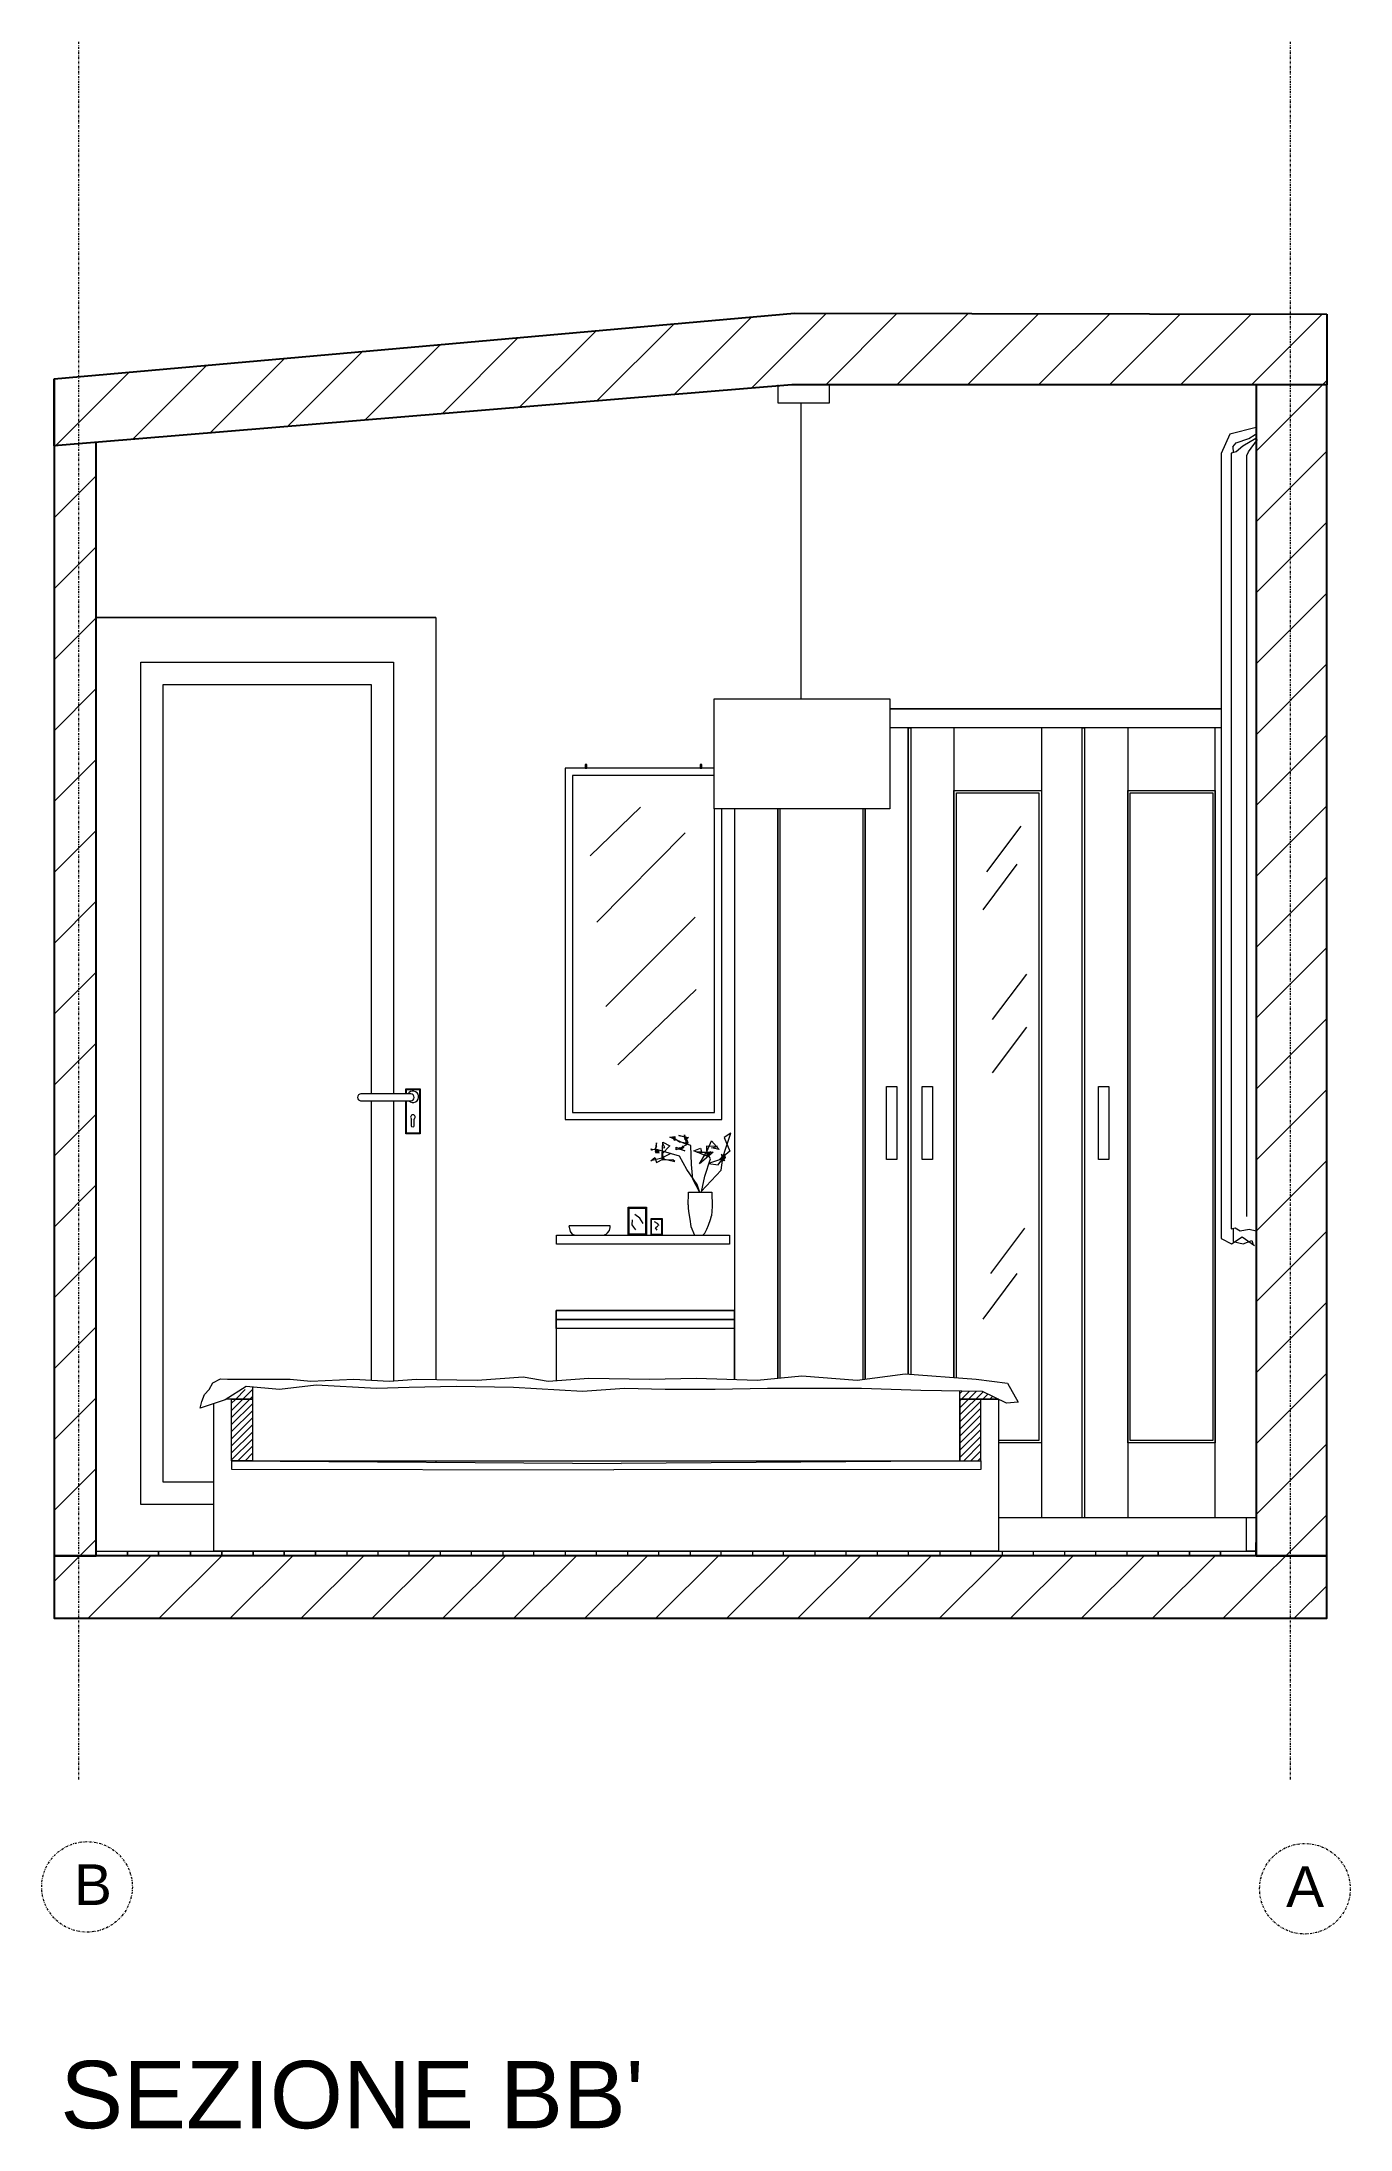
# Model space of a CAD drawing. Header units: centimetres. Extents: x 113178 to 115210, y 56736 to 59771.
# Drawn here: x 114916.2 to 115209.7, y 58144.9 to 58613.3 of the extents above; entities that cross this region are included whole.
import ezdxf

# ---------------------------------------------------------------- set-up
doc = ezdxf.new("R2010")
doc.units = ezdxf.units.CM
doc.header["$MEASUREMENT"] = 0
doc.linetypes.add('DASHDOT', pattern=[1, 0.5, -0.25, 0, -0.25])
for name, color, linetype, lineweight in [('Arredi', 1, 'Continuous', 15), ('Dettagli', 5, 'Continuous', 5), ('linee', 2, 'DASHDOT', 5), ('Muri esterni', 3, 'Continuous', 25), ('Pavimento', 7, 'Continuous', 5), ('testo', 2, 'Continuous', 5)]:
    doc.layers.add(name, color=color, linetype=linetype, lineweight=lineweight)
doc.styles.get("Standard").update_dxf_attribs({"font": 'Arial.ttf'})

msp = doc.modelspace()

# ---------------------------------------------------------------- texts
at = {"layer": 'linee', "char_height": 9.12, "attachment_point": 1}
for s, insert in [('B', (114923.48, 58204.32)), ('A', (115195.33, 58203.9))]:
    msp.add_mtext_dynamic_manual_height_columns(s, width=58.8551, gutter_width=1, heights=[0], dxfattribs=dict(at, insert=insert))
at = {"layer": 'testo', "insert": (114920.4, 58160.23), "char_height": 15.1292, "attachment_point": 1}
msp.add_mtext_dynamic_manual_height_columns("SEZIONE BB'", width=535.1791, gutter_width=1, heights=[0], dxfattribs=at)

# ---------------------------------------------------------------- hatches: boundary and pattern name
at = {"layer": 'Dettagli'}
h = msp.add_hatch(dxfattribs=at)
h.set_pattern_fill('ANSI31', color=256, scale=90)
h.set_pattern_definition([(45, (1793.907, 0), (-7.9549513, 7.9549513), [])])
h.paths.add_polyline_path([(115188.59, 58536.28), (115204.45, 58536.28), (115204.45, 58273.57), (115188.59, 58273.57)])
h.paths.add_polyline_path([(115085.07, 58552.38), (115204.45, 58552.14), (115204.45, 58536.28), (115084.44, 58536.28), (114919.02, 58522.63), (114919.02, 58537.65)])
h.paths.add_polyline_path([(114919.02, 58522.63), (114928.46, 58523.41), (114928.46, 58273.57), (114919.02, 58273.57)])
h.paths.add_polyline_path([(114919.02, 58273.57), (115204.45, 58273.57), (115204.45, 58259.52), (114919.02, 58259.52)])
h = msp.add_hatch(dxfattribs=at)
h.set_pattern_fill('ANSI31', color=256, scale=9)
h.set_pattern_definition([(45, (-388.9848, -74.6213), (-0.795495129, 0.795495129), [])])
h.paths.add_polyline_path([(114963.5, 58308.71), (114958.82, 58308.71), (114958.82, 58294.88), (114963.5, 58294.88)])
h.paths.add_polyline_path([(114963.5, 58308.71), (114963.5, 58311.45), (114960.02, 58310.16), (114958.77, 58308.63)])
h = msp.add_hatch(dxfattribs=at)
h.set_pattern_fill('ANSI31', color=256, scale=9)
h.set_pattern_definition([(45, (114085.2661, 58047.853), (-0.7954951, 0.7954951), [])])
h.paths.add_polyline_path([(115126.85, 58308.71), (115122.17, 58308.71), (115122.17, 58294.88), (115126.85, 58294.88)])
h.paths.add_polyline_path([(115127.25, 58310.39), (115122.17, 58310.48), (115122.17, 58308.71), (115130.77, 58308.71)])

# ---------------------------------------------------------------- linework, layer by layer
for p, q in [((115085.07, 58552.38), (115204.45, 58552.14)), ((115204.45, 58552.14), (115204.45, 58536.28)), ((115204.45, 58552.14), (115204.45, 58536.28)), ((114919.02, 58522.63), (114919.02, 58537.65)), ((114928.46, 58274.05), (114928.46, 58484.05)), ((115188.59, 58273.57), (115188.59, 58276.57)), ((115110.59, 58273.57), (115100.89, 58273.57))]:
    msp.add_line(p, q)
for points in [[(115071.59, 58273.57), (115069.57, 58273.57)], [(115073.73, 58273.57), (115071.59, 58273.57)], [(115111.13, 58273.57), (115110.59, 58273.57)]]:
    msp.add_lwpolyline(points)
msp.add_arc((115045.37, 58293.92), 0.903, 23.101, 24.4648)
at = {"layer": 'Arredi'}
for p, q in [((115086.5, 58532.18), (115086.5, 58465.83)), ((115031.68, 58343.49), (115031.68, 58345.49)), ((115031.68, 58345.49), (115070.51, 58345.49)), ((115070.51, 58343.49), (115031.68, 58343.49)), ((115070.51, 58345.49), (115070.51, 58343.49)), ((115013.89, 58312.97), (115024.2, 58313.67)), ((115024.2, 58313.67), (115029.82, 58312.73)), ((115076.66, 58312.97), (115086.73, 58313.9)), ((115086.73, 58313.9), (115099.14, 58312.97)), ((115099.14, 58312.97), (115109.92, 58314.37)), ((115109.92, 58314.37), (115125.84, 58313.2)), ((114952.11, 58308.15), (114952.78, 58309.75)), ((114952.78, 58309.75), (114953.78, 58310.84)), ((114953.78, 58310.84), (114954.58, 58312.34)), ((114954.58, 58312.34), (114956.3, 58313.22)), ((114956.3, 58313.22), (114957.87, 58313.19)), ((114962.07, 58311.57), (114957.39, 58308.52)), ((114957.87, 58313.19), (114968.18, 58313.19)), ((114969.56, 58310.86), (114962.07, 58311.57)), ((114968.18, 58313.19), (114971.93, 58313.19)), ((114977.76, 58311.8), (114969.56, 58310.86)), ((114971.93, 58313.19), (114976.61, 58312.72)), ((114976.61, 58312.72), (114986.21, 58313.19)), ((114991.35, 58311.1), (114977.76, 58311.8)), ((114986.21, 58313.19), (114994.18, 58312.72)), ((114998.61, 58311.33), (114991.35, 58311.1)), ((114994.18, 58312.72), (115000.27, 58313.19)), ((115009.15, 58311.57), (114998.61, 58311.33)), ((115000.27, 58313.19), (115013.89, 58312.97)), ((115022.03, 58311.33), (115009.15, 58311.57)), ((115037.55, 58310.39), (115022.03, 58311.33)), ((115029.82, 58312.73), (115038.95, 58313.43)), ((115046.92, 58311.09), (115037.55, 58310.39)), ((115038.95, 58313.43), (115052.54, 58313.2)), ((115056.05, 58310.86), (115046.92, 58311.09)), ((115052.54, 58313.2), (115063.08, 58313.43)), ((115067.29, 58310.86), (115056.05, 58310.86)), ((115063.08, 58313.43), (115076.66, 58312.97)), ((115079, 58311.09), (115067.29, 58310.86)), ((115100.08, 58311.09), (115079, 58311.09)), ((115113.43, 58310.62), (115100.08, 58311.09)), ((115127.25, 58310.39), (115113.43, 58310.62)), ((115125.84, 58313.2), (115132.87, 58312.26)), ((115132.64, 58307.82), (115127.25, 58310.39)), ((115132.87, 58312.26), (115135.21, 58308.05)), ((114957.39, 58308.52), (114951.78, 58306.64)), ((114951.78, 58306.64), (114952.11, 58308.15)), ((114963.5, 58308.71), (114957.67, 58308.7)), ((115135.21, 58308.05), (115132.64, 58307.82)), ((114958.82, 58294.88), (115046.2, 58294.27)), ((114958.82, 58294.88), (114958.82, 58292.96)), ((115126.85, 58294.86), (115046.2, 58294.27)), ((115126.85, 58294.88), (115126.85, 58292.92)), ((114958.82, 58292.96), (115044.55, 58292.82)), ((115126.85, 58292.92), (115044.55, 58292.82)), ((115130.82, 58282.13), (115188.59, 58282.13))]:
    msp.add_line(p, q, dxfattribs=at)
for points in [[(115092.87, 58536.28), (115092.87, 58532.18), (115081.42, 58532.18), (115081.42, 58536.28)], [(114928.46, 58274.57), (114928.46, 58274.57), (114928.46, 58484.05), (115004.59, 58484.05), (115004.59, 58313.12)], [(115004.59, 58484.05), (114928.46, 58484.05), (114928.46, 58274.57)], [(114954.82, 58285.08), (114938.46, 58285.08), (114938.46, 58474.05), (114995.13, 58474.05), (114995.13, 58377.18)], [(114954.82, 58290.08), (114943.46, 58290.08), (114943.46, 58469.05), (114990.13, 58469.05), (114990.13, 58377.18)], [(115180.74, 58463.57), (115106.44, 58463.57)], [(115106.44, 58463.57), (115180.74, 58463.57)], [(115180.74, 58459.32), (115106.44, 58459.32)], [(115071.59, 58441.17), (115071.59, 58313.14)], [(114990.13, 58375.61), (114990.13, 58312.96)], [(114995.13, 58375.61), (114995.13, 58312.8)], [(115071.59, 58313.14), (115071.59, 58328.57), (115031.59, 58328.57), (115031.59, 58312.87)], [(114963.5, 58311.43), (114963.5, 58294.88), (115122.17, 58294.88), (115122.17, 58310.48)], [(115130.82, 58308.71), (115130.82, 58274.57), (114954.82, 58274.57), (114954.82, 58307.66)], [(115004.59, 58294.88), (115004.59, 58294.56)]]:
    msp.add_lwpolyline(points, dxfattribs=at)
for points in [[(115067.04, 58465.83), (115106.44, 58465.83), (115106.44, 58441.17), (115067.04, 58441.17)], [(115105.72, 58378.84), (115107.99, 58378.84), (115107.99, 58362.44), (115105.72, 58362.44)], [(115113.73, 58378.84), (115116, 58378.84), (115116, 58362.44), (115113.73, 58362.44)], [(115153.27, 58378.84), (115155.54, 58378.84), (115155.54, 58362.44), (115153.27, 58362.44)], [(115031.59, 58328.57), (115031.59, 58328.57), (115031.59, 58326.55), (115031.59, 58326.55)], [(115031.59, 58328.57), (115071.59, 58328.57), (115071.59, 58326.55), (115031.59, 58326.55)], [(115031.59, 58326.55), (115071.59, 58326.55), (115071.59, 58324.52), (115031.59, 58324.52)], [(114963.5, 58308.71), (114963.5, 58294.88), (114958.82, 58294.88), (114958.82, 58308.71)], [(115122.17, 58308.71), (115122.17, 58294.88), (115126.85, 58294.88), (115126.85, 58308.71)], [(115122.17, 58308.71), (115130.82, 58308.71), (115130.82, 58308.71), (115122.17, 58308.71)], [(115188.59, 58274.57), (115186.45, 58274.57), (115186.45, 58282.13), (115188.59, 58282.13)]]:
    msp.add_lwpolyline(points, close=True, dxfattribs=at)
at = {"layer": 'Dettagli'}
for p, q in [((115182.72, 58525.21), (115180.74, 58520.87)), ((115188.59, 58526.68), (115182.72, 58525.21)), ((115186.95, 58524.25), (115188.41, 58525.13)), ((115188.41, 58525.13), (115188.7, 58525.32)), ((115180.74, 58520.87), (115180.74, 58344.75)), ((115184.14, 58521.25), (115182.97, 58520.95)), ((115182.97, 58520.95), (115182.97, 58346.93)), ((115183.35, 58522.43), (115183.44, 58521.06)), ((115183.36, 58522.41), (115184.14, 58523.28)), ((115184.14, 58523.28), (115186.95, 58524.25)), ((115185.59, 58522.51), (115184.14, 58521.25)), ((115188.51, 58524.25), (115185.59, 58522.51)), ((115186.51, 58520.45), (115186.91, 58521.25)), ((115186.51, 58349.69), (115186.51, 58520.45)), ((115186.91, 58521.25), (115188.9, 58524.03)), ((115110.59, 58459.32), (115110.59, 58314.32)), ((115120.83, 58459.32), (115120.83, 58313.57)), ((115140.43, 58459.32), (115140.43, 58282.13)), ((115149.59, 58282.13), (115149.59, 58459.32)), ((115159.83, 58459.32), (115159.83, 58282.13)), ((115179.43, 58282.13), (115179.43, 58459.32)), ((115039.21, 58430.63), (115050.56, 58441.53)), ((115081.29, 58441.17), (115081.29, 58313.4)), ((115100.89, 58313.19), (115100.89, 58441.17)), ((115040.77, 58415.73), (115060.57, 58435.74)), ((115135.79, 58437.23), (115128.14, 58427.02)), ((115134.94, 58428.72), (115127.29, 58418.52)), ((115042.77, 58396.83), (115062.79, 58416.84)), ((115137.07, 58404.06), (115129.41, 58393.85)), ((115045.44, 58383.71), (115063.01, 58400.61)), ((115137.07, 58392.15), (115129.41, 58381.95)), ((114987.75, 58375.61), (114999, 58375.61)), ((114999, 58377.18), (114987.79, 58377.18)), ((114999.7, 58371.52), (114999.7, 58369.96)), ((115053.79, 58364.79), (115054.09, 58365.32)), ((115054.14, 58365.33), (115053.9, 58365.16)), ((115053.9, 58365.16), (115053.92, 58364.82)), ((115054.1, 58366.23), (115053.99, 58365.53)), ((115053.99, 58365.53), (115054.14, 58365.33)), ((115054.09, 58365.32), (115054.1, 58366.23)), ((115055.36, 58363.41), (115055.5, 58366.37)), ((115057.13, 58365.57), (115055.39, 58363.75)), ((115055.43, 58365.11), (115055.98, 58365.15)), ((115055.5, 58363.2), (115055.43, 58365.11)), ((115055.5, 58366.37), (115057.13, 58365.57)), ((115055.98, 58365.15), (115055.5, 58366.05)), ((115057.1, 58367.48), (115058.25, 58367.66)), ((115060.51, 58365.95), (115057.1, 58367.48)), ((115058.04, 58367.1), (115057.69, 58367.55)), ((115057.69, 58367.55), (115059.29, 58366.44)), ((115058.21, 58366.75), (115058.04, 58367.1)), ((115058.25, 58367.66), (115058.21, 58366.75)), ((115058.53, 58364.62), (115058.53, 58365.25)), ((115058.53, 58365.25), (115060.48, 58364.38)), ((115059.71, 58365.15), (115058.53, 58364.62)), ((115060.76, 58367.38), (115059.15, 58367.83)), ((115059.15, 58367.83), (115061.31, 58367.41)), ((115059.19, 58365.11), (115060.27, 58365.15)), ((115059.68, 58364.76), (115059.19, 58365.11)), ((115059.29, 58366.44), (115061.25, 58366.12)), ((115060.86, 58365.77), (115059.71, 58365.15)), ((115059.75, 58364.9), (115060.09, 58365.64)), ((115060.27, 58365.15), (115059.75, 58364.9)), ((115060.55, 58366.85), (115060.41, 58368.04)), ((115060.41, 58368.04), (115060.86, 58365.77)), ((115061.07, 58366.02), (115060.51, 58365.95)), ((115061.31, 58367.41), (115060.55, 58366.85)), ((115061.25, 58366.12), (115060.76, 58367.38)), ((115060.76, 58365.95), (115060.83, 58366.26)), ((115060.83, 58365.77), (115060.76, 58366.12)), ((115060.76, 58366.12), (115061.07, 58366.02)), ((115061.8, 58365.64), (115060.76, 58365.95)), ((115060.83, 58366.26), (115061.11, 58366.05)), ((115061.11, 58366.05), (115060.83, 58365.77)), ((115061.94, 58361.32), (115061.8, 58365.64)), ((115065.25, 58363.86), (115066.47, 58366.65)), ((115067.81, 58365.42), (115065.3, 58365.48)), ((115065.3, 58365.48), (115065.42, 58363.19)), ((115066.47, 58366.65), (115068.15, 58364.7)), ((115066.47, 58365.09), (115067.81, 58365.42)), ((115070.76, 58368.37), (115069.26, 58367.37)), ((115069.26, 58367.37), (115070.54, 58364.36)), ((115069.43, 58364.31), (115070.76, 58368.37)), ((115052.88, 58362.19), (115053.72, 58362.92)), ((115055.6, 58362.85), (115052.88, 58362.19)), ((115052.91, 58364.54), (115053.13, 58364.81)), ((115053.28, 58364.66), (115052.91, 58364.54)), ((115053, 58364.58), (115052.95, 58364.89)), ((115052.95, 58364.89), (115053.28, 58364.66)), ((115053.92, 58364.82), (115053, 58364.58)), ((115053.13, 58364.81), (115053.8, 58364.72)), ((115053.72, 58362.92), (115054.1, 58361.8)), ((115053.92, 58364.82), (115053.79, 58364.79)), ((115053.91, 58364.73), (115053.8, 58364.87)), ((115053.8, 58364.87), (115053.92, 58364.82)), ((115053.8, 58364.72), (115053.92, 58364.31)), ((115054.74, 58363.96), (115053.82, 58364.75)), ((115054.74, 58364.36), (115053.84, 58364.36)), ((115053.84, 58364.36), (115053.87, 58364.05)), ((115053.86, 58364.78), (115053.85, 58364.89)), ((115053.85, 58364.89), (115053.96, 58364.87)), ((115059.25, 58363.22), (115053.86, 58364.78)), ((115053.87, 58364.05), (115054.74, 58363.96)), ((115053.96, 58364.87), (115053.91, 58364.73)), ((115053.92, 58364.31), (115054.35, 58364.13)), ((115054.1, 58361.8), (115055.67, 58362.6)), ((115054.35, 58364.13), (115054.74, 58364.36)), ((115055.29, 58362.67), (115055.6, 58362.85)), ((115055.81, 58362.46), (115055.29, 58362.67)), ((115055.46, 58362.29), (115055.36, 58363.41)), ((115055.39, 58363.75), (115055.5, 58363.2)), ((115057.17, 58363.72), (115055.39, 58362.85)), ((115055.39, 58362.85), (115055.57, 58363.23)), ((115057.79, 58362.36), (115055.46, 58362.29)), ((115055.57, 58363.23), (115055.81, 58362.46)), ((115055.67, 58362.6), (115058.21, 58362.05)), ((115058.21, 58362.05), (115057.79, 58362.36)), ((115060.48, 58364.38), (115058.88, 58364.87)), ((115058.88, 58364.87), (115059.68, 58364.76)), ((115060.95, 58360.24), (115059.25, 58363.22)), ((115062.26, 58358.08), (115061.94, 58361.32)), ((115062.52, 58364.42), (115064.02, 58364.98)), ((115065.42, 58363.19), (115062.52, 58364.42)), ((115064.19, 58364.2), (115063.13, 58364.14)), ((115063.13, 58364.14), (115066.81, 58364.08)), ((115066.81, 58364.08), (115063.74, 58361.52)), ((115063.74, 58361.52), (115065.19, 58363.86)), ((115064.02, 58364.98), (115064.19, 58364.2)), ((115064.97, 58358.74), (115066.25, 58362.64)), ((115066.31, 58364.2), (115065.25, 58363.86)), ((115066.25, 58362.64), (115065.47, 58363.97)), ((115065.47, 58363.97), (115066.2, 58363.64)), ((115065.58, 58363.7), (115066.31, 58364.2)), ((115066.2, 58363.64), (115065.58, 58363.7)), ((115068.26, 58362.41), (115065.8, 58361.58)), ((115065.8, 58361.58), (115067.98, 58361.25)), ((115068.15, 58364.7), (115066.47, 58365.09)), ((115067.98, 58361.25), (115069.2, 58363.03)), ((115070.54, 58364.36), (115068.26, 58362.41)), ((115068.42, 58362.47), (115069.26, 58363.7)), ((115069.37, 58362.19), (115068.42, 58362.47)), ((115069.09, 58363.42), (115068.48, 58362.64)), ((115068.48, 58362.64), (115069.31, 58363.14)), ((115068.59, 58360.08), (115069.09, 58363.42)), ((115069.31, 58363.14), (115068.65, 58363.58)), ((115068.65, 58363.58), (115069.37, 58362.19)), ((115068.81, 58362.08), (115069.43, 58364.31)), ((115069.48, 58362.92), (115068.81, 58362.08)), ((115069.26, 58363.7), (115069.48, 58362.92)), ((115063.22, 58356.84), (115060.95, 58360.24)), ((115063.79, 58355.22), (115062.26, 58358.08)), ((115063.79, 58355.28), (115063.22, 58356.84)), ((115064.13, 58355.29), (115068.59, 58360.08)), ((115064.19, 58355.23), (115064.97, 58358.74)), ((115061.21, 58352.31), (115061.18, 58351.45)), ((115061.18, 58351.45), (115061.35, 58350.38)), ((115061.21, 58352.31), (115061.3, 58354.87)), ((115061.3, 58354.87), (115061.3, 58355.15)), ((115061.3, 58355.15), (115062.69, 58355.15)), ((115062.71, 58355.14), (115066.52, 58355.14)), ((115066.61, 58351.96), (115066.43, 58349.83)), ((115066.52, 58355.14), (115066.61, 58351.96)), ((115048.64, 58347.78), (115048.74, 58348.92)), ((115049.06, 58347.26), (115048.64, 58347.78)), ((115049.47, 58346.68), (115049.06, 58347.26)), ((115050.4, 58349.3), (115049.26, 58350.13)), ((115051.09, 58348.13), (115050.4, 58349.3)), ((115054.34, 58348.11), (115053.65, 58348.49)), ((115053.89, 58347.14), (115054.4, 58347.55)), ((115054.23, 58346.59), (115053.89, 58347.14)), ((115054.75, 58347.66), (115054.34, 58348.11)), ((115061.35, 58350.38), (115061.56, 58349.09)), ((115061.56, 58349.09), (115061.82, 58347.46)), ((115061.82, 58347.46), (115062.61, 58345.49)), ((115064.96, 58345.94), (115065.38, 58346.84)), ((115065.38, 58346.84), (115065.81, 58347.77)), ((115065.81, 58347.77), (115066.25, 58349.02)), ((115066.25, 58349.02), (115066.43, 58349.83)), ((115136.65, 58347.07), (115128.99, 58336.87)), ((115182.97, 58346.93), (115183.92, 58347.13)), ((115183.44, 58347.03), (115183.44, 58344.05)), ((115183.92, 58347.13), (115184.99, 58346.45)), ((115184.99, 58346.45), (115187.03, 58346.84)), ((115187.03, 58346.84), (115188.59, 58346.45)), ((115064.51, 58345.49), (115064.96, 58345.94)), ((115180.74, 58344.75), (115183.07, 58343.56)), ((115183.07, 58343.56), (115185.44, 58345.14)), ((115183.44, 58344.05), (115185.67, 58343.55)), ((115185.44, 58345.14), (115188.2, 58343.17)), ((115185.67, 58343.55), (115187.66, 58344.29)), ((115187.66, 58344.29), (115187.91, 58343.3)), ((115134.94, 58336.87), (115127.29, 58326.66))]:
    msp.add_line(p, q, dxfattribs=at)
for points in [[(115110.59, 58314.32), (115110.59, 58459.32), (115111.13, 58459.32), (115111.13, 58314.28)], [(115149.59, 58282.13), (115149.59, 58459.32), (115150.13, 58459.32), (115150.13, 58282.13)], [(115067.04, 58450.27), (115033.61, 58450.27), (115033.61, 58371.42), (115068.77, 58371.42), (115068.77, 58441.17)], [(115067.04, 58448.64), (115035.24, 58448.64), (115035.24, 58373.05), (115067.14, 58373.05), (115067.14, 58441.17)], [(115120.83, 58313.57), (115120.83, 58445.25), (115140.43, 58445.25), (115140.43, 58298.86), (115130.82, 58298.86)], [(115081.29, 58313.4), (115081.29, 58441.17)], [(115081.83, 58313.45), (115081.83, 58441.17)], [(115100.36, 58441.17), (115100.36, 58313.12)], [(115100.89, 58441.17), (115100.89, 58313.19)], [(115121.36, 58313.53), (115121.36, 58444.72), (115139.89, 58444.72), (115139.89, 58299.4), (115130.82, 58299.4)], [(114997.92, 58377.18), (114997.92, 58378.35), (115001.12, 58378.35), (115001.12, 58368.22), (114997.92, 58368.22), (114997.92, 58375.61)], [(114998.06, 58377.18), (114998.06, 58378.21), (115000.98, 58378.21), (115000.98, 58368.4), (114998.06, 58368.4), (114998.06, 58375.61)], [(114999.2, 58369.96), (114999.2, 58371.55)], [(115034.48, 58347.62), (115034.74, 58346.3), (115035.16, 58345.77), (115035.78, 58345.49), (115042.2, 58345.49), (115042.85, 58345.73), (115043.15, 58346.03), (115043.58, 58346.52), (115043.73, 58347.21), (115043.73, 58347.62), (115034.51, 58347.62)]]:
    msp.add_lwpolyline(points, dxfattribs=at)
for points in [[(115038.13, 58450.26), (115038.52, 58450.26), (115038.52, 58451.09), (115038.13, 58451.09)], [(115063.91, 58450.26), (115064.3, 58450.26), (115064.3, 58451.09), (115063.91, 58451.09)], [(115159.83, 58445.25), (115179.43, 58445.25), (115179.43, 58298.86), (115159.83, 58298.86)], [(115160.36, 58444.72), (115178.89, 58444.72), (115178.89, 58299.4), (115160.36, 58299.4)], [(115047.74, 58351.77), (115051.87, 58351.77), (115051.87, 58345.5), (115047.74, 58345.5)], [(115047.98, 58351.53), (115051.63, 58351.53), (115051.63, 58345.74), (115047.98, 58345.74)], [(115052.89, 58349.23), (115055.35, 58349.23), (115055.35, 58345.49), (115052.89, 58345.49)], [(115053.03, 58349.09), (115055.21, 58349.09), (115055.21, 58345.64), (115053.03, 58345.64)]]:
    msp.add_lwpolyline(points, close=True, dxfattribs=at)
for points in [[(114987.86, 58377.18, 1), (114987.86, 58375.61, -1)], [(114999, 58375.61, 1), (114999, 58377.18, 1)], [(114999.7, 58369.96, -1), (114999.2, 58369.96, 1)]]:
    msp.add_lwpolyline(points, format="xyb", dxfattribs=at)
for centre, radius, start, end in [((114999.49, 58376.55), 1.28, 227.5746, 150.458), ((114999.48, 58371.99), 0.518, 294.5041, 237.7097)]:
    msp.add_arc(centre, radius, start, end, dxfattribs=at)
at = {"layer": 'linee'}
for p, q in [((114924.48, 58613.26), (114924.48, 58223.21)), ((115196.25, 58613.26), (115196.25, 58223.21))]:
    msp.add_line(p, q, dxfattribs=at)
for centre in [(114926.4, 58199.26), (115199.54, 58198.84)]:
    msp.add_circle(centre, 10.16, dxfattribs=at)
at = {"layer": 'Muri esterni'}
for p, q in [((114919.02, 58537.65), (115085.07, 58552.38)), ((115085.07, 58552.38), (115204.45, 58552.14)), ((115084.44, 58536.28), (114919.02, 58522.63)), ((115204.45, 58536.28), (115084.44, 58536.28))]:
    msp.add_line(p, q, dxfattribs=at)
for points in [[(114919.02, 58537.65), (114919.02, 58273.57), (114928.46, 58273.57), (114928.46, 58523.41)], [(115188.59, 58536.28), (115188.59, 58273.57), (115204.45, 58273.57), (115204.45, 58536.28), (115188.59, 58536.28)]]:
    msp.add_lwpolyline(points, dxfattribs=at)
msp.add_lwpolyline([(115204.45, 58273.57), (114919.02, 58273.57), (114919.02, 58259.52), (115204.45, 58259.52)], close=True, dxfattribs=at)
at = {"layer": 'Pavimento'}
for p, q in [((114928.46, 58273.57), (114928.46, 58274.57)), ((114928.46, 58274.57), (115188.59, 58274.57))]:
    msp.add_line(p, q, dxfattribs=at)
for points in [[(114935.46, 58273.57), (114935.46, 58274.57)], [(114935.46, 58274.57), (114935.46, 58273.57)], [(114942.46, 58273.57), (114942.46, 58274.57)], [(114942.46, 58274.57), (114942.46, 58273.57)], [(114949.63, 58273.57), (114949.63, 58274.57)], [(114949.63, 58274.57), (114949.63, 58273.57)], [(114956.63, 58273.57), (114956.63, 58274.57)], [(114956.63, 58274.57), (114956.63, 58273.57)], [(114963.63, 58273.57), (114963.63, 58274.57)], [(114963.63, 58274.57), (114963.63, 58273.57)], [(114970.63, 58273.57), (114970.63, 58274.57)], [(114970.63, 58274.57), (114970.63, 58273.57)], [(114977.63, 58273.57), (114977.63, 58274.57)], [(114977.63, 58274.57), (114977.63, 58273.57)], [(114984.63, 58274.57), (114984.63, 58273.57)], [(114991.63, 58274.57), (114991.63, 58273.57)], [(114998.63, 58273.57), (114998.63, 58274.57)], [(115005.63, 58274.57), (115005.63, 58273.57)], [(115012.63, 58273.57), (115012.63, 58274.57)], [(115019.63, 58274.57), (115019.63, 58273.57)], [(115026.63, 58273.57), (115026.63, 58274.57)], [(115033.63, 58274.57), (115033.63, 58273.57)], [(115040.63, 58273.57), (115040.63, 58274.57)], [(115047.63, 58274.57), (115047.63, 58273.57)], [(115054.63, 58273.57), (115054.63, 58274.57)], [(115061.63, 58274.57), (115061.63, 58273.57)], [(115068.63, 58273.57), (115068.63, 58274.57)], [(115075.63, 58274.57), (115075.63, 58273.57)], [(115082.63, 58273.57), (115082.63, 58274.57)], [(115089.63, 58274.57), (115089.63, 58273.57)], [(115096.63, 58273.57), (115096.63, 58274.57)], [(115103.63, 58274.57), (115103.63, 58273.57)], [(115110.63, 58273.57), (115110.63, 58274.57)], [(115117.63, 58274.57), (115117.63, 58273.57)], [(115124.63, 58273.57), (115124.63, 58274.57)], [(115131.63, 58274.57), (115131.63, 58273.57)], [(115138.63, 58273.57), (115138.63, 58274.57)], [(115145.63, 58274.57), (115145.63, 58273.57)], [(115152.63, 58273.57), (115152.63, 58274.57)], [(115159.63, 58274.57), (115159.63, 58273.57)], [(115166.63, 58273.57), (115166.63, 58274.57)], [(115166.63, 58274.57), (115166.63, 58273.57)], [(115173.63, 58273.57), (115173.63, 58274.57)], [(115173.63, 58274.57), (115173.63, 58273.57)], [(115180.63, 58273.57), (115180.63, 58274.57)], [(115180.63, 58274.57), (115180.63, 58273.57)]]:
    msp.add_lwpolyline(points, dxfattribs=at)

msp.set_redraw_order([(e.dxf.handle, doc.entitydb.next_handle()) for e in msp.query("TEXT MTEXT ATTDEF DIMENSION ARC_DIMENSION")])  # texts and dimensions are drawn at this point

doc.saveas('drawing.dxf')
